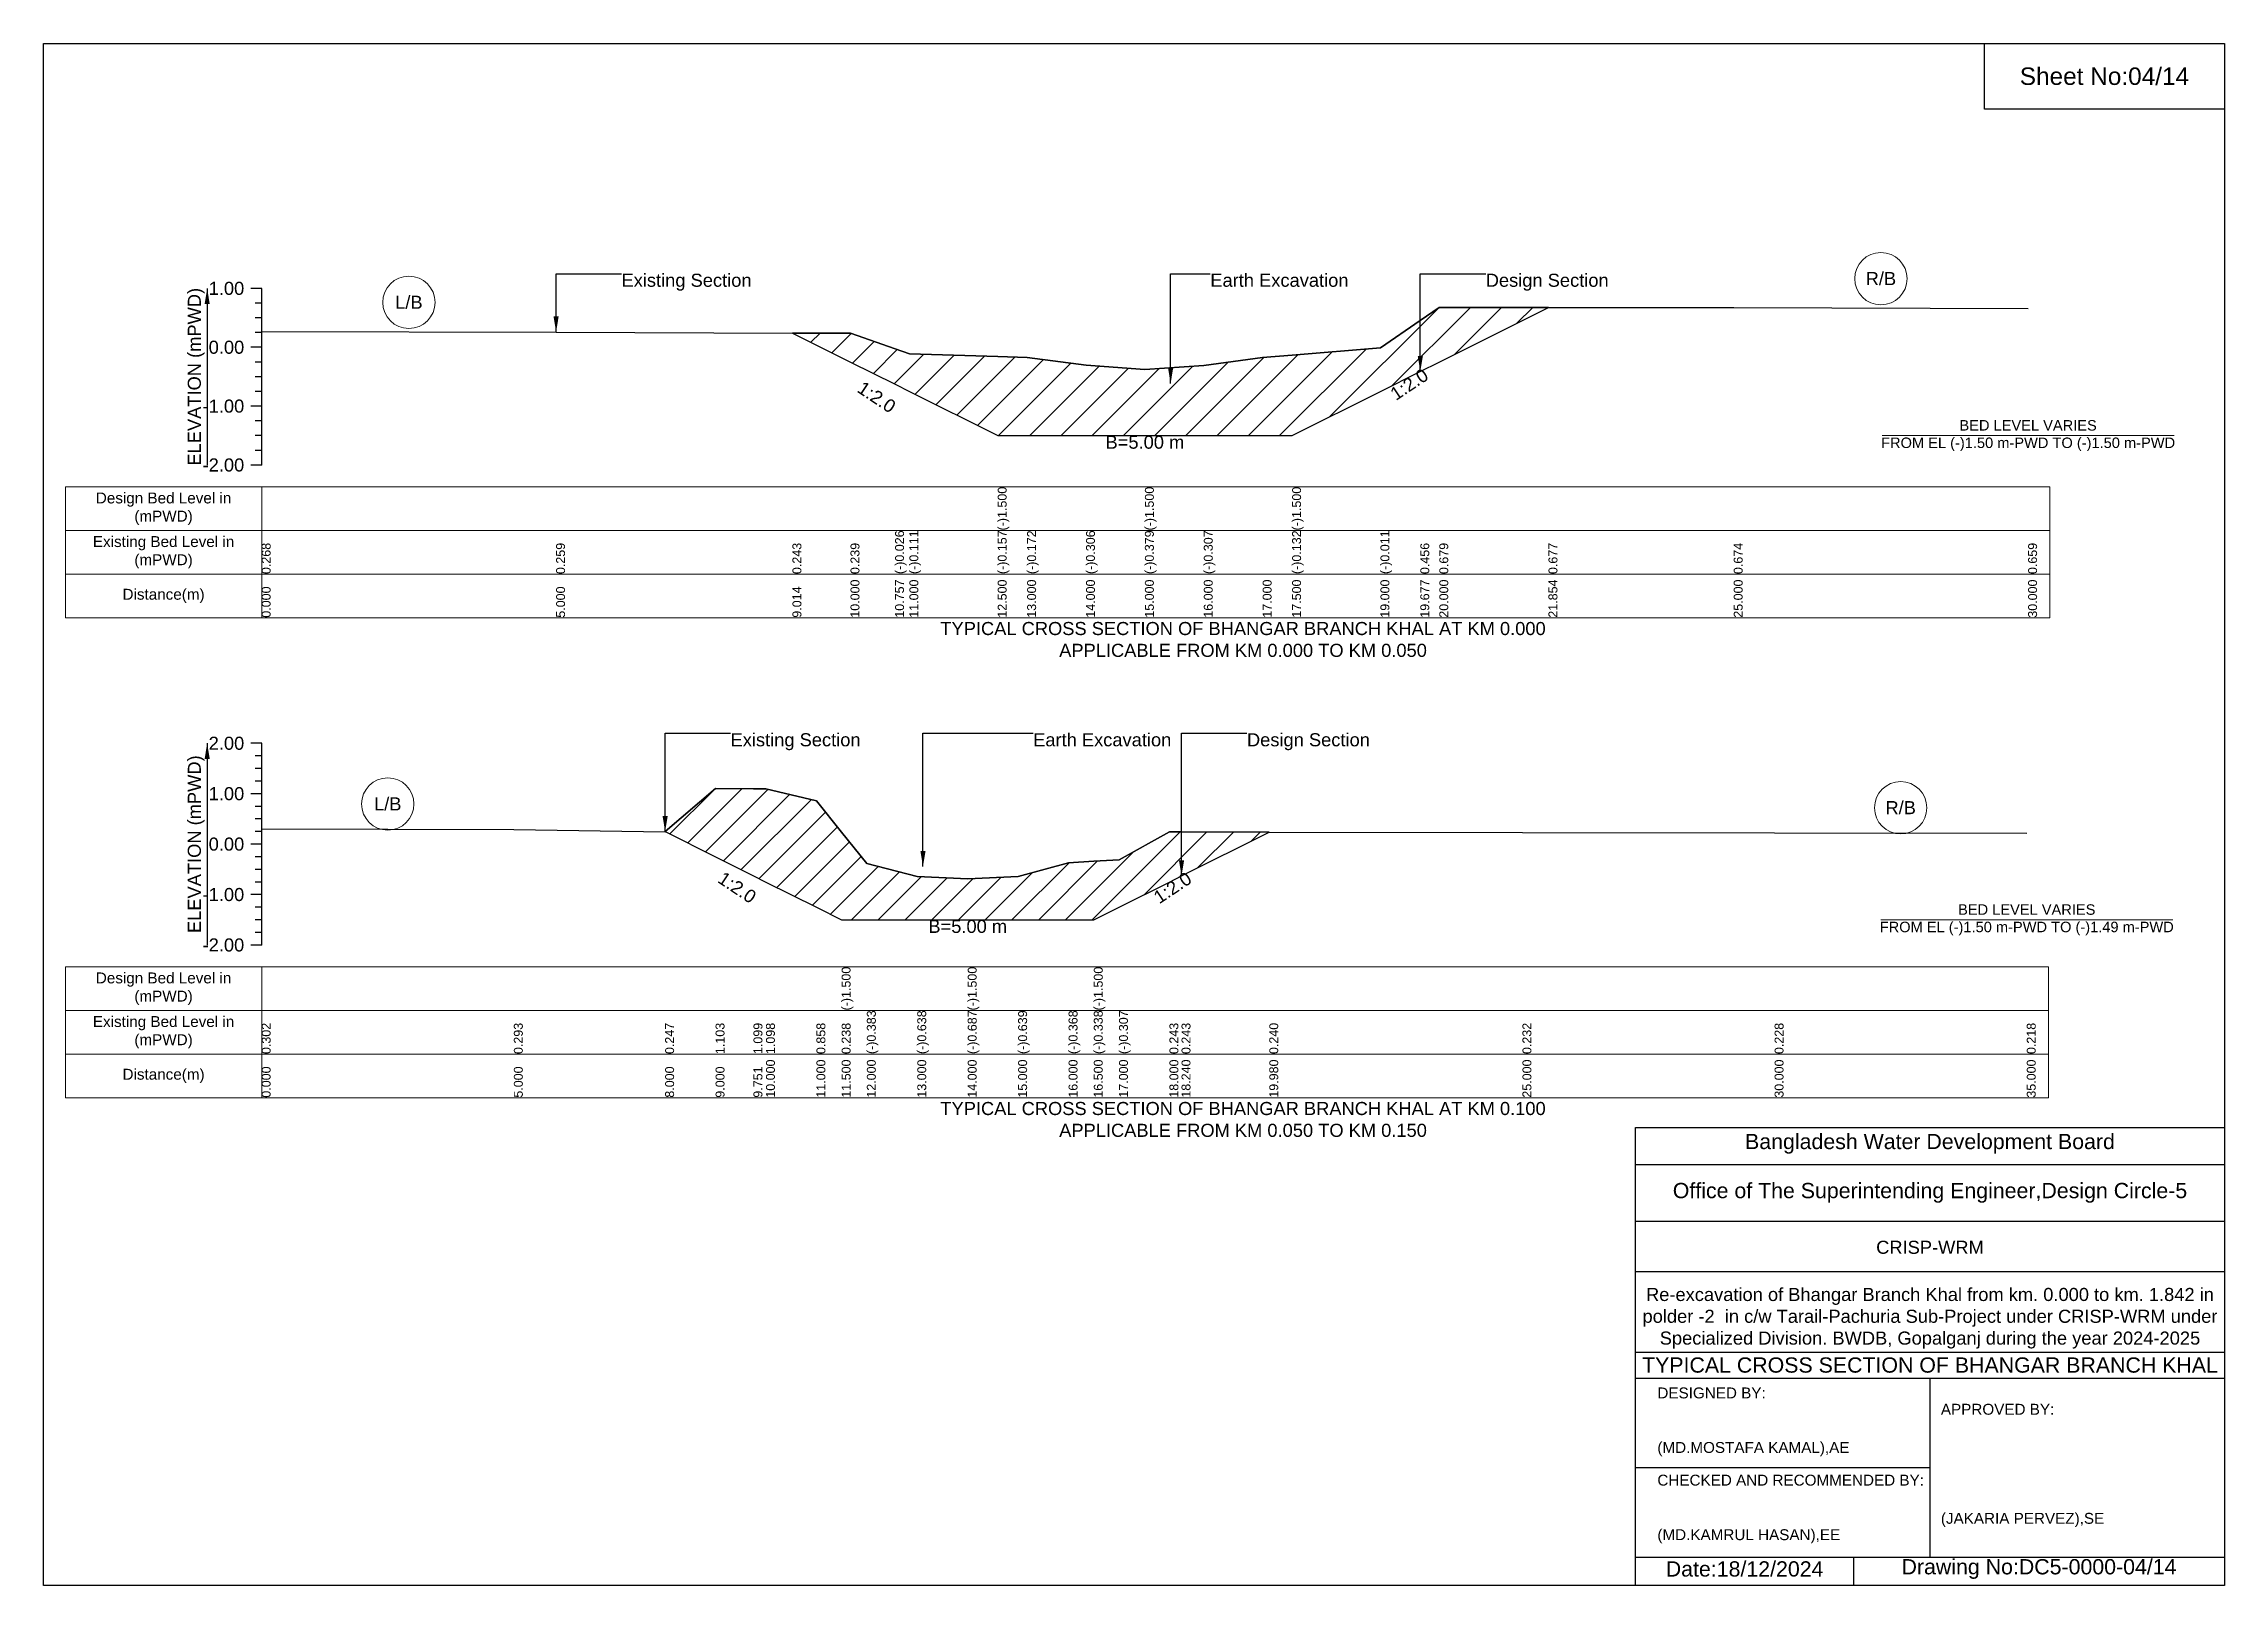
# Model space of a CAD drawing. Header units: inches. Extents: x 91000 to 238000, y -13637 to 0.
# Drawn here: x 130000 to 138000, y -5656 to 0 of the extents above; entities that cross this region are included whole.
import ezdxf

# ---------------------------------------------------------------- set-up
doc = ezdxf.new("R2010")
doc.units = ezdxf.units.IN
doc.header["$LTSCALE"] = 7
doc.header["$MEASUREMENT"] = 0
for name, color, linetype, lineweight in [('Cross section Data Border', 7, 'Continuous', 9), ('Cross Section Labels', 7, 'Continuous', 9), ('Existing_Bed_Level for Xsection', 7, 'Continuous', 25)]:
    doc.layers.add(name, color=color, linetype=linetype, lineweight=lineweight)
doc.styles.get("Standard").update_dxf_attribs({"font": 'arial.ttf'})
doc.dimstyles.get("Standard").update_dxf_attribs({"dimtxt": 0.18, "dimasz": 0.18, "dimexe": 0.18, "dimexo": 0.0625, "dimgap": 0.09, "dimtad": 0, "dimtih": 1, "dimtoh": 1, "dimdec": 4, "dimzin": 0, "dimdsep": 46, "dimtxsty": 'Standard', "dimcen": 0.09, "dimadec": 0, "dimazin": 0, "dimtfac": 1, "dimtdec": 4, "dimtofl": 0, "dimtmove": 0, "dimatfit": 3, "dimfxl": 1, "dimtolj": 1, "dimtzin": 0, "dimarcsym": 0})

msp = doc.modelspace()

# ---------------------------------------------------------------- texts
at = {"attachment_point": 5}
for s, insert, char_height in [('Sheet No:04/14', (137560, -120), 64), ('Bangladesh Water Development Board', (136920, -4036), 56), ('Office of The Superintending Engineer,Design Circle-5', (136920, -4216), 56)]:
    msp.add_mtext(s, dxfattribs=dict(at, insert=insert, char_height=char_height))
for s, insert, char_height, width, attachment_point in [('CRISP-WRM', (136920, -4416), 48, 2240, 5), ('Re-excavation of Bhangar Branch Khal from km. 0.000 to km. 1.842 in polder -2  in c/w Tarail-Pachuria Sub-Project under CRISP-WRM under Specialized Division. BWDB, Gopalganj during the year 2024-2025', (136920, -4676), 48, 2160, 5), ('TYPICAL CROSS SECTION OF BHANGAR BRANCH KHAL', (136920, -4848), 56, 2240, 5), ('DESIGNED BY:^J^J^J(MD.MOSTAFA KAMAL),AE', (135920, -5056), 40, 1120, 4), ('APPROVED BY:^J^J^J^J^J^J(JAKARIA PERVEZ),SE', (136960, -5216), 40, 1120, 4), ('CHECKED AND RECOMMENDED BY:^J^J^J(MD.KAMRUL HASAN),EE', (135920, -5376), 40, 1120, 4), ('Date:18/12/2024', (136240, -5596), 56, 1120, 5), ('Drawing No:DC5-0000-04/14', (137320, -5596), 56, 1760, 5)]:
    msp.add_mtext(s, dxfattribs=dict(insert=insert, char_height=char_height, width=width, attachment_point=attachment_point))
at = {"layer": 'Cross section Data Border', "char_height": 40, "width": 640, "attachment_point": 5}
for s, insert in [('Design Bed Level in (mPWD)', (130440, -1706.1)), ('Existing Bed Level in (mPWD)', (130440, -1866.1)), ('Distance(m)', (130440, -2026.1)), ('Design Bed Level in (mPWD)', (130440, -3466.9)), ('Existing Bed Level in (mPWD)', (130440, -3626.9)), ('Distance(m)', (130440, -3786.9))]:
    msp.add_mtext(s, dxfattribs=dict(at, insert=insert))
at = {"layer": 'Cross Section Labels'}
for s, insert, char_height, attachment_point in [('Existing Section', (132120, -844.1), 48, 1), ('Earth Excavation', (134280, -844.1), 48, 1), ('Design Section', (135290.3, -844.1), 48, 1), ('R/B', (136740, -862.2), 48, 5), ('L/B', (131340, -949.2), 48, 5), ('B=5.00 m', (134040, -1438.1), 48, 2), ('BED LEVEL VARIES ^JFROM EL (-)1.50 m-PWD TO (-)1.50 m-PWD', (137280, -1438.1), 38.4, 5), ('TYPICAL CROSS SECTION OF BHANGAR BRANCH KHAL AT KM 0.000^JAPPLICABLE FROM KM 0.000 TO KM 0.050', (134400, -2186.1), 48, 5), ('Existing Section', (132520, -2529.9), 48, 1), ('Earth Excavation', (133630, -2529.9), 48, 1), ('Design Section', (134414.4, -2529.9), 48, 1), ('L/B', (131262.5, -2789.4), 48, 5), ('R/B', (136812.5, -2803.2), 48, 5), ('BED LEVEL VARIES ^JFROM EL (-)1.50 m-PWD TO (-)1.49 m-PWD', (137275, -3214.4), 38.4, 5), ('B=5.00 m', (133390, -3214.4), 48, 2), ('TYPICAL CROSS SECTION OF BHANGAR BRANCH KHAL AT KM 0.100^JAPPLICABLE FROM KM 0.050 TO KM 0.150', (134400, -3946.9), 48, 5)]:
    msp.add_mtext(s, dxfattribs=dict(at, insert=insert, char_height=char_height, attachment_point=attachment_point))
at = {"layer": 'Cross Section Labels', "char_height": 48, "attachment_point": 2}
for insert, rotation in [((134996.3, -1230), 33.69007), ((133069.5, -1276.9), 326.30993), ((132557.7, -3075.8), 326.30993), ((134128.1, -3076.6), 33.69007)]:
    msp.add_mtext('1:2.0', dxfattribs=dict(at, insert=insert, rotation=rotation))
at = {"layer": 'Existing_Bed_Level for Xsection', "char_height": 48, "attachment_point": 6}
for s, insert in [('1.00', (130736, -898.1)), ('0.00', (130736, -1114.1)), ('-1.00', (130736, -1330.1)), ('-2.00', (130736, -1546.1)), ('2.00', (130736, -2566.9)), ('1.00', (130736, -2751.9)), ('0.00', (130736, -2936.9)), ('-1.00', (130736, -3121.9)), ('-2.00', (130736, -3306.9))]:
    msp.add_mtext(s, dxfattribs=dict(at, insert=insert))
at = {"layer": 'Existing_Bed_Level for Xsection', "rotation": 90}
for s, insert, char_height, attachment_point in [('ELEVATION (mPWD)', (130560, -1222.1), 48, 5), ('(-)1.500', (133500, -1786.1), 32.8, 1), ('(-)1.500', (134040, -1786.1), 32.8, 1), ('(-)1.500', (134580, -1786.1), 32.8, 1), ('0.268', (130800, -1946.1), 32.8, 1), ('0.259', (131880, -1946.1), 32.8, 1), ('0.243', (132747, -1946.1), 32.8, 1), ('0.239', (132960, -1946.1), 32.8, 1), ('(-)0.026', (133123.5, -1946.1), 32.8, 1), ('(-)0.111', (133176, -1946.1), 32.8, 1), ('(-)0.157', (133500, -1946.1), 32.8, 1), ('(-)0.172', (133608, -1946.1), 32.8, 1), ('(-)0.306', (133824, -1946.1), 32.8, 1), ('(-)0.379', (134040, -1946.1), 32.8, 1), ('(-)0.307', (134256, -1946.1), 32.8, 1), ('(-)0.132', (134580, -1946.1), 32.8, 1), ('(-)0.011', (134904, -1946.1), 32.8, 1), ('0.456', (135050.3, -1946.1), 32.8, 1), ('0.679', (135120, -1946.1), 32.8, 1), ('0.677', (135520.5, -1946.1), 32.8, 1), ('0.674', (136200, -1946.1), 32.8, 1), ('0.659', (137280, -1946.1), 32.8, 1), ('0.000', (130800, -2106.1), 32.8, 1), ('5.000', (131880, -2106.1), 32.8, 1), ('9.014', (132747, -2106.1), 32.8, 1), ('10.000', (132960, -2106.1), 32.8, 1), ('10.757', (133123.5, -2106.1), 32.8, 1), ('11.000', (133176, -2106.1), 32.8, 1), ('12.500', (133500, -2106.1), 32.8, 1), ('13.000', (133608, -2106.1), 32.8, 1), ('14.000', (133824, -2106.1), 32.8, 1), ('15.000', (134040, -2106.1), 32.8, 1), ('16.000', (134256, -2106.1), 32.8, 1), ('17.000', (134472, -2106.1), 32.8, 1), ('17.500', (134580, -2106.1), 32.8, 1), ('19.000', (134904, -2106.1), 32.8, 1), ('19.677', (135050.3, -2106.1), 32.8, 1), ('20.000', (135120, -2106.1), 32.8, 1), ('21.854', (135520.5, -2106.1), 32.8, 1), ('25.000', (136200, -2106.1), 32.8, 1), ('30.000', (137280, -2106.1), 32.8, 1), ('ELEVATION (mPWD)', (130560, -2936.9), 48, 5), ('(-)1.500', (132927.5, -3546.9), 32.8, 1), ('(-)1.500', (133390, -3546.9), 32.8, 1), ('(-)1.500', (133852.5, -3546.9), 32.8, 1), ('0.302', (130800, -3706.9), 32.8, 1), ('0.293', (131725, -3706.9), 32.8, 1), ('0.247', (132280, -3706.9), 32.8, 1), ('1.103', (132465, -3706.9), 32.8, 1), ('1.099', (132604, -3706.9), 32.8, 1), ('1.098', (132650, -3706.9), 32.8, 1), ('0.858', (132835, -3706.9), 32.8, 1), ('0.238', (132927.5, -3706.9), 32.8, 1), ('(-)0.383', (133020, -3706.9), 32.8, 1), ('(-)0.638', (133205, -3706.9), 32.8, 1), ('(-)0.687', (133390, -3706.9), 32.8, 1), ('(-)0.639', (133575, -3706.9), 32.8, 1), ('(-)0.368', (133760, -3706.9), 32.8, 1), ('(-)0.338', (133852.5, -3706.9), 32.8, 1), ('(-)0.307', (133945, -3706.9), 32.8, 1), ('0.243', (134130, -3706.9), 32.8, 1), ('0.243', (134174.4, -3706.9), 32.8, 1), ('0.240', (134496.3, -3706.9), 32.8, 1), ('0.232', (135425, -3706.9), 32.8, 1), ('0.228', (136350, -3706.9), 32.8, 1), ('0.218', (137275, -3706.9), 32.8, 1), ('0.000', (130800, -3866.9), 32.8, 1), ('5.000', (131725, -3866.9), 32.8, 1), ('8.000', (132280, -3866.9), 32.8, 1), ('9.000', (132465, -3866.9), 32.8, 1), ('9.751', (132604, -3866.9), 32.8, 1), ('10.000', (132650, -3866.9), 32.8, 1), ('11.000', (132835, -3866.9), 32.8, 1), ('11.500', (132927.5, -3866.9), 32.8, 1), ('12.000', (133020, -3866.9), 32.8, 1), ('13.000', (133205, -3866.9), 32.8, 1), ('14.000', (133390, -3866.9), 32.8, 1), ('15.000', (133575, -3866.9), 32.8, 1), ('16.000', (133760, -3866.9), 32.8, 1), ('16.500', (133852.5, -3866.9), 32.8, 1), ('17.000', (133945, -3866.9), 32.8, 1), ('18.000', (134130, -3866.9), 32.8, 1), ('18.240', (134174.4, -3866.9), 32.8, 1), ('19.980', (134496.3, -3866.9), 32.8, 1), ('25.000', (135425, -3866.9), 32.8, 1), ('30.000', (136350, -3866.9), 32.8, 1), ('35.000', (137275, -3866.9), 32.8, 1)]:
    msp.add_mtext(s, dxfattribs=dict(at, insert=insert, char_height=char_height, attachment_point=attachment_point))

# ---------------------------------------------------------------- hatches: boundary and pattern name
at = {"layer": 'Existing_Bed_Level for Xsection'}
h = msp.add_hatch(dxfattribs=at)
h.set_pattern_fill('ANSI31', color=256, scale=648, style=0)
h.paths.add_polyline_path([(132747, -1061.7), (132960, -1168.1), (133123.5, -1249.9), (133176, -1276.1), (133500, -1438.1), (133608, -1438.1), (133824, -1438.1), (134040, -1438.1), (134256, -1438.1), (134472, -1438.1), (134580, -1438.1), (134904, -1276.1), (135050.3, -1203), (135120, -1168.1), (135520.5, -967.9), (135120, -967.5), (135050.3, -1015.6), (134904, -1116.5), (134580, -1142.6), (134472, -1151.3), (134256, -1180.4), (134040, -1196), (133824, -1180.2), (133608, -1151.3), (133500, -1148), (133176, -1138.1), (133123.5, -1119.7), (132960, -1062.5)])
h = msp.add_hatch(dxfattribs=at)
h.set_pattern_fill('ANSI31', color=256, scale=555, style=0)
h.paths.add_polyline_path([(132280.4, -2890.9), (132465, -2983.2), (132604, -3052.6), (132650, -3075.7), (132835, -3168.2), (132927.5, -3214.4), (133020, -3214.4), (133205, -3214.4), (133390, -3214.4), (133575, -3214.4), (133760, -3214.4), (133852.5, -3214.4), (133945, -3168.2), (134130, -3075.7), (134174.4, -3053.5), (134496.3, -2892.5), (134174.4, -2892), (134130, -2891.9), (133945, -2993.7), (133852.5, -2999.3), (133760, -3005), (133575, -3055.1), (133390, -3064), (133205, -3054.9), (133020, -3007.8), (132927.5, -2893), (132835, -2778.2), (132650, -2733.8), (132604, -2733.5), (132465, -2732.8)])

# ---------------------------------------------------------------- linework, layer by layer
for points in [[(130000, 0), (138000, 0), (138000, -5656), (130000, -5656)], [(137120, 0), (138000, 0), (138000, -240), (137120, -240)]]:
    msp.add_lwpolyline(points, close=True)
for points in [[(135840, -5656), (135840, -3976), (138000, -3976)], [(135840, -4112), (138000, -4112)], [(135840, -4320), (138000, -4320)], [(135840, -4504), (138000, -4504)], [(135840, -4800), (138000, -4800)], [(135840, -4896), (138000, -4896)], [(136920, -4896), (136920, -5552)], [(135840, -5224), (136920, -5224)], [(135840, -5552), (138000, -5552)], [(136640, -5552), (136640, -5656)]]:
    msp.add_lwpolyline(points)
at = {"layer": 'Cross section Data Border'}
for points in [[(130080, -1626.1), (137360, -1626.1), (137360, -2106.1), (130080, -2106.1)], [(130080, -3386.9), (137355, -3386.9), (137355, -3866.9), (130080, -3866.9)]]:
    msp.add_lwpolyline(points, close=True, dxfattribs=at)
for points in [[(130800, -1626.1), (130800, -2106.1)], [(130080, -1786.1), (137360, -1786.1)], [(130080, -1946.1), (137360, -1946.1)], [(130800, -3386.9), (130800, -3866.9)], [(130080, -3546.9), (137355, -3546.9)], [(130080, -3706.9), (137355, -3706.9)]]:
    msp.add_lwpolyline(points, dxfattribs=at)
at = {"layer": 'Cross Section Labels'}
for points in [[(136744.2, -1438.1), (137815.8, -1438.1)], [(136739.2, -3214.4), (137810.8, -3214.4)]]:
    msp.add_lwpolyline(points, dxfattribs=at)
for centre in [(136740, -862.2), (131340, -949.2), (131262.5, -2789.4), (136812.5, -2803.2)]:
    msp.add_circle(centre, 96, dxfattribs=at)
at = {"layer": 'Existing_Bed_Level for Xsection'}
for points in [[(130800, -898.1), (130760, -898.1)], [(130800, -952.1), (130776, -952.1)], [(130800, -1546.1), (130800, -1330.1), (130800, -1114.1), (130800, -898.1)], [(130800, -1006.1), (130776, -1006.1)], [(130800, -1056.2), (131880, -1058.2), (132747, -1061.7), (132960, -1062.5), (133123.5, -1119.7), (133176, -1138.1), (133500, -1148), (133500, -1148), (133608, -1151.3), (133824, -1180.2), (134040, -1196), (134040, -1196), (134256, -1180.4), (134472, -1151.3), (134580, -1142.6), (134580, -1142.6), (134904, -1116.5), (135050.3, -1015.6), (135120, -967.5), (135520.5, -967.9), (136200, -968.6), (137280, -971.8)], [(130800, -1114.1), (130760, -1114.1)], [(130800, -1060.1), (130776, -1060.1)], [(130800, -1168.1), (130776, -1168.1)], [(130800, -1222.1), (130776, -1222.1)], [(130800, -1276.1), (130776, -1276.1)], [(130800, -1330.1), (130760, -1330.1)], [(130800, -1384.1), (130776, -1384.1)], [(130800, -1438.1), (130776, -1438.1)], [(130800, -1492.1), (130776, -1492.1)], [(130800, -1546.1), (130760, -1546.1)], [(130800, -2566.9), (130760, -2566.9)], [(130800, -2613.2), (130776, -2613.2)], [(130800, -3306.9), (130800, -3121.9), (130800, -2936.9), (130800, -2751.9), (130800, -2566.9)], [(130800, -2659.4), (130776, -2659.4)], [(130800, -2705.7), (130776, -2705.7)], [(130800, -2751.9), (130760, -2751.9)], [(130800, -2798.2), (130776, -2798.2)], [(130800, -2881), (131725, -2882.7), (132280, -2891.2), (132280.4, -2890.9), (132465, -2732.8), (132604, -2733.5), (132650, -2733.8), (132835, -2778.2), (132927.5, -2893), (132927.5, -2893), (133020, -3007.8), (133205, -3054.9), (133390, -3064), (133390, -3064), (133575, -3055.1), (133760, -3005), (133852.5, -2999.3), (133852.5, -2999.3), (133945, -2993.7), (134130, -2891.9), (134174.4, -2892), (134496.3, -2892.5), (135425, -2894), (136350, -2894.7), (137275, -2896.6)], [(130800, -2844.4), (130776, -2844.4)], [(130800, -2936.9), (130760, -2936.9)], [(130800, -2890.7), (130776, -2890.7)], [(130800, -2983.2), (130776, -2983.2)], [(130800, -3029.4), (130776, -3029.4)], [(130800, -3075.7), (130776, -3075.7)], [(130800, -3121.9), (130760, -3121.9)], [(130800, -3168.2), (130776, -3168.2)], [(130800, -3214.4), (130776, -3214.4)], [(130800, -3260.7), (130776, -3260.7)], [(130800, -3306.9), (130760, -3306.9)]]:
    msp.add_lwpolyline(points, dxfattribs=at)
for points in [[(132747, -1061.7), (132747, -1061.7), (132960, -1168.1), (133123.5, -1249.9), (133176, -1276.1), (133500, -1438.1), (133500, -1438.1), (133608, -1438.1), (133824, -1438.1), (134040, -1438.1), (134040, -1438.1), (134256, -1438.1), (134472, -1438.1), (134580, -1438.1), (134580, -1438.1), (134904, -1276.1), (135050.3, -1203), (135120, -1168.1), (135520.5, -967.9), (135120, -967.5), (135050.3, -1015.6), (134904, -1116.5), (134580, -1142.6), (134580, -1142.6), (134472, -1151.3), (134256, -1180.4), (134040, -1196), (134040, -1196), (133824, -1180.2), (133608, -1151.3), (133500, -1148), (133500, -1148), (133176, -1138.1), (133123.5, -1119.7), (132960, -1062.5), (132747, -1061.7)], [(132280.4, -2890.9), (132280.4, -2890.9), (132465, -2983.2), (132604, -3052.6), (132650, -3075.7), (132835, -3168.2), (132927.5, -3214.4), (132927.5, -3214.4), (133020, -3214.4), (133205, -3214.4), (133390, -3214.4), (133390, -3214.4), (133575, -3214.4), (133760, -3214.4), (133852.5, -3214.4), (133852.5, -3214.4), (133945, -3168.2), (134130, -3075.7), (134174.4, -3053.5), (134496.3, -2892.5), (134496.3, -2892.5), (134496.3, -2892.5), (134174.4, -2892), (134130, -2891.9), (133945, -2993.7), (133852.5, -2999.3), (133852.5, -2999.3), (133760, -3005), (133575, -3055.1), (133390, -3064), (133390, -3064), (133205, -3054.9), (133020, -3007.8), (132927.5, -2893), (132927.5, -2893), (132835, -2778.2), (132650, -2733.8), (132604, -2733.5), (132465, -2732.8), (132280.4, -2890.9)]]:
    msp.add_lwpolyline(points, close=True, dxfattribs=at)

msp.set_redraw_order([(e.dxf.handle, doc.entitydb.next_handle()) for e in msp.query("TEXT MTEXT ATTDEF DIMENSION ARC_DIMENSION")])  # texts and dimensions are drawn at this point

# ---------------------------------------------------------------- leaders
at = {"layer": 'Cross Section Labels', "annotation_type": 0, "has_hookline": 1, "hookline_direction": 0}
for points, text_width in [([(131880, -1058.2), (131880, -844.1), (132119.9, -844.1)], 467.2), ([(134134.3, -1247.2), (134134.3, -844.1), (134279.9, -844.1)], 497), ([(135050.3, -1203), (135050.3, -844.1), (135290.2, -844.1)], 441.2), ([(132280, -2891.2), (132280, -2529.9), (132519.9, -2529.9)], 467.2), ([(133225.9, -3019.1), (133225.9, -2529.9), (133629.9, -2529.9)], 497), ([(134174.4, -3053.5), (134174.4, -2529.9), (134414.3, -2529.9)], 441.2)]:
    msp.add_leader(points, dimstyle='Standard', override={"dimasz": 57.6}, dxfattribs=dict(at, text_width=text_width))
at = {"layer": 'Existing_Bed_Level for Xsection'}
for points in [[(130600, -898.1), (130600, -1546.1)], [(130600, -2566.9), (130600, -3306.9)]]:
    msp.add_leader(points, dimstyle='Standard', override={"dimasz": 57.6}, dxfattribs=at)

doc.saveas('drawing.dxf')
